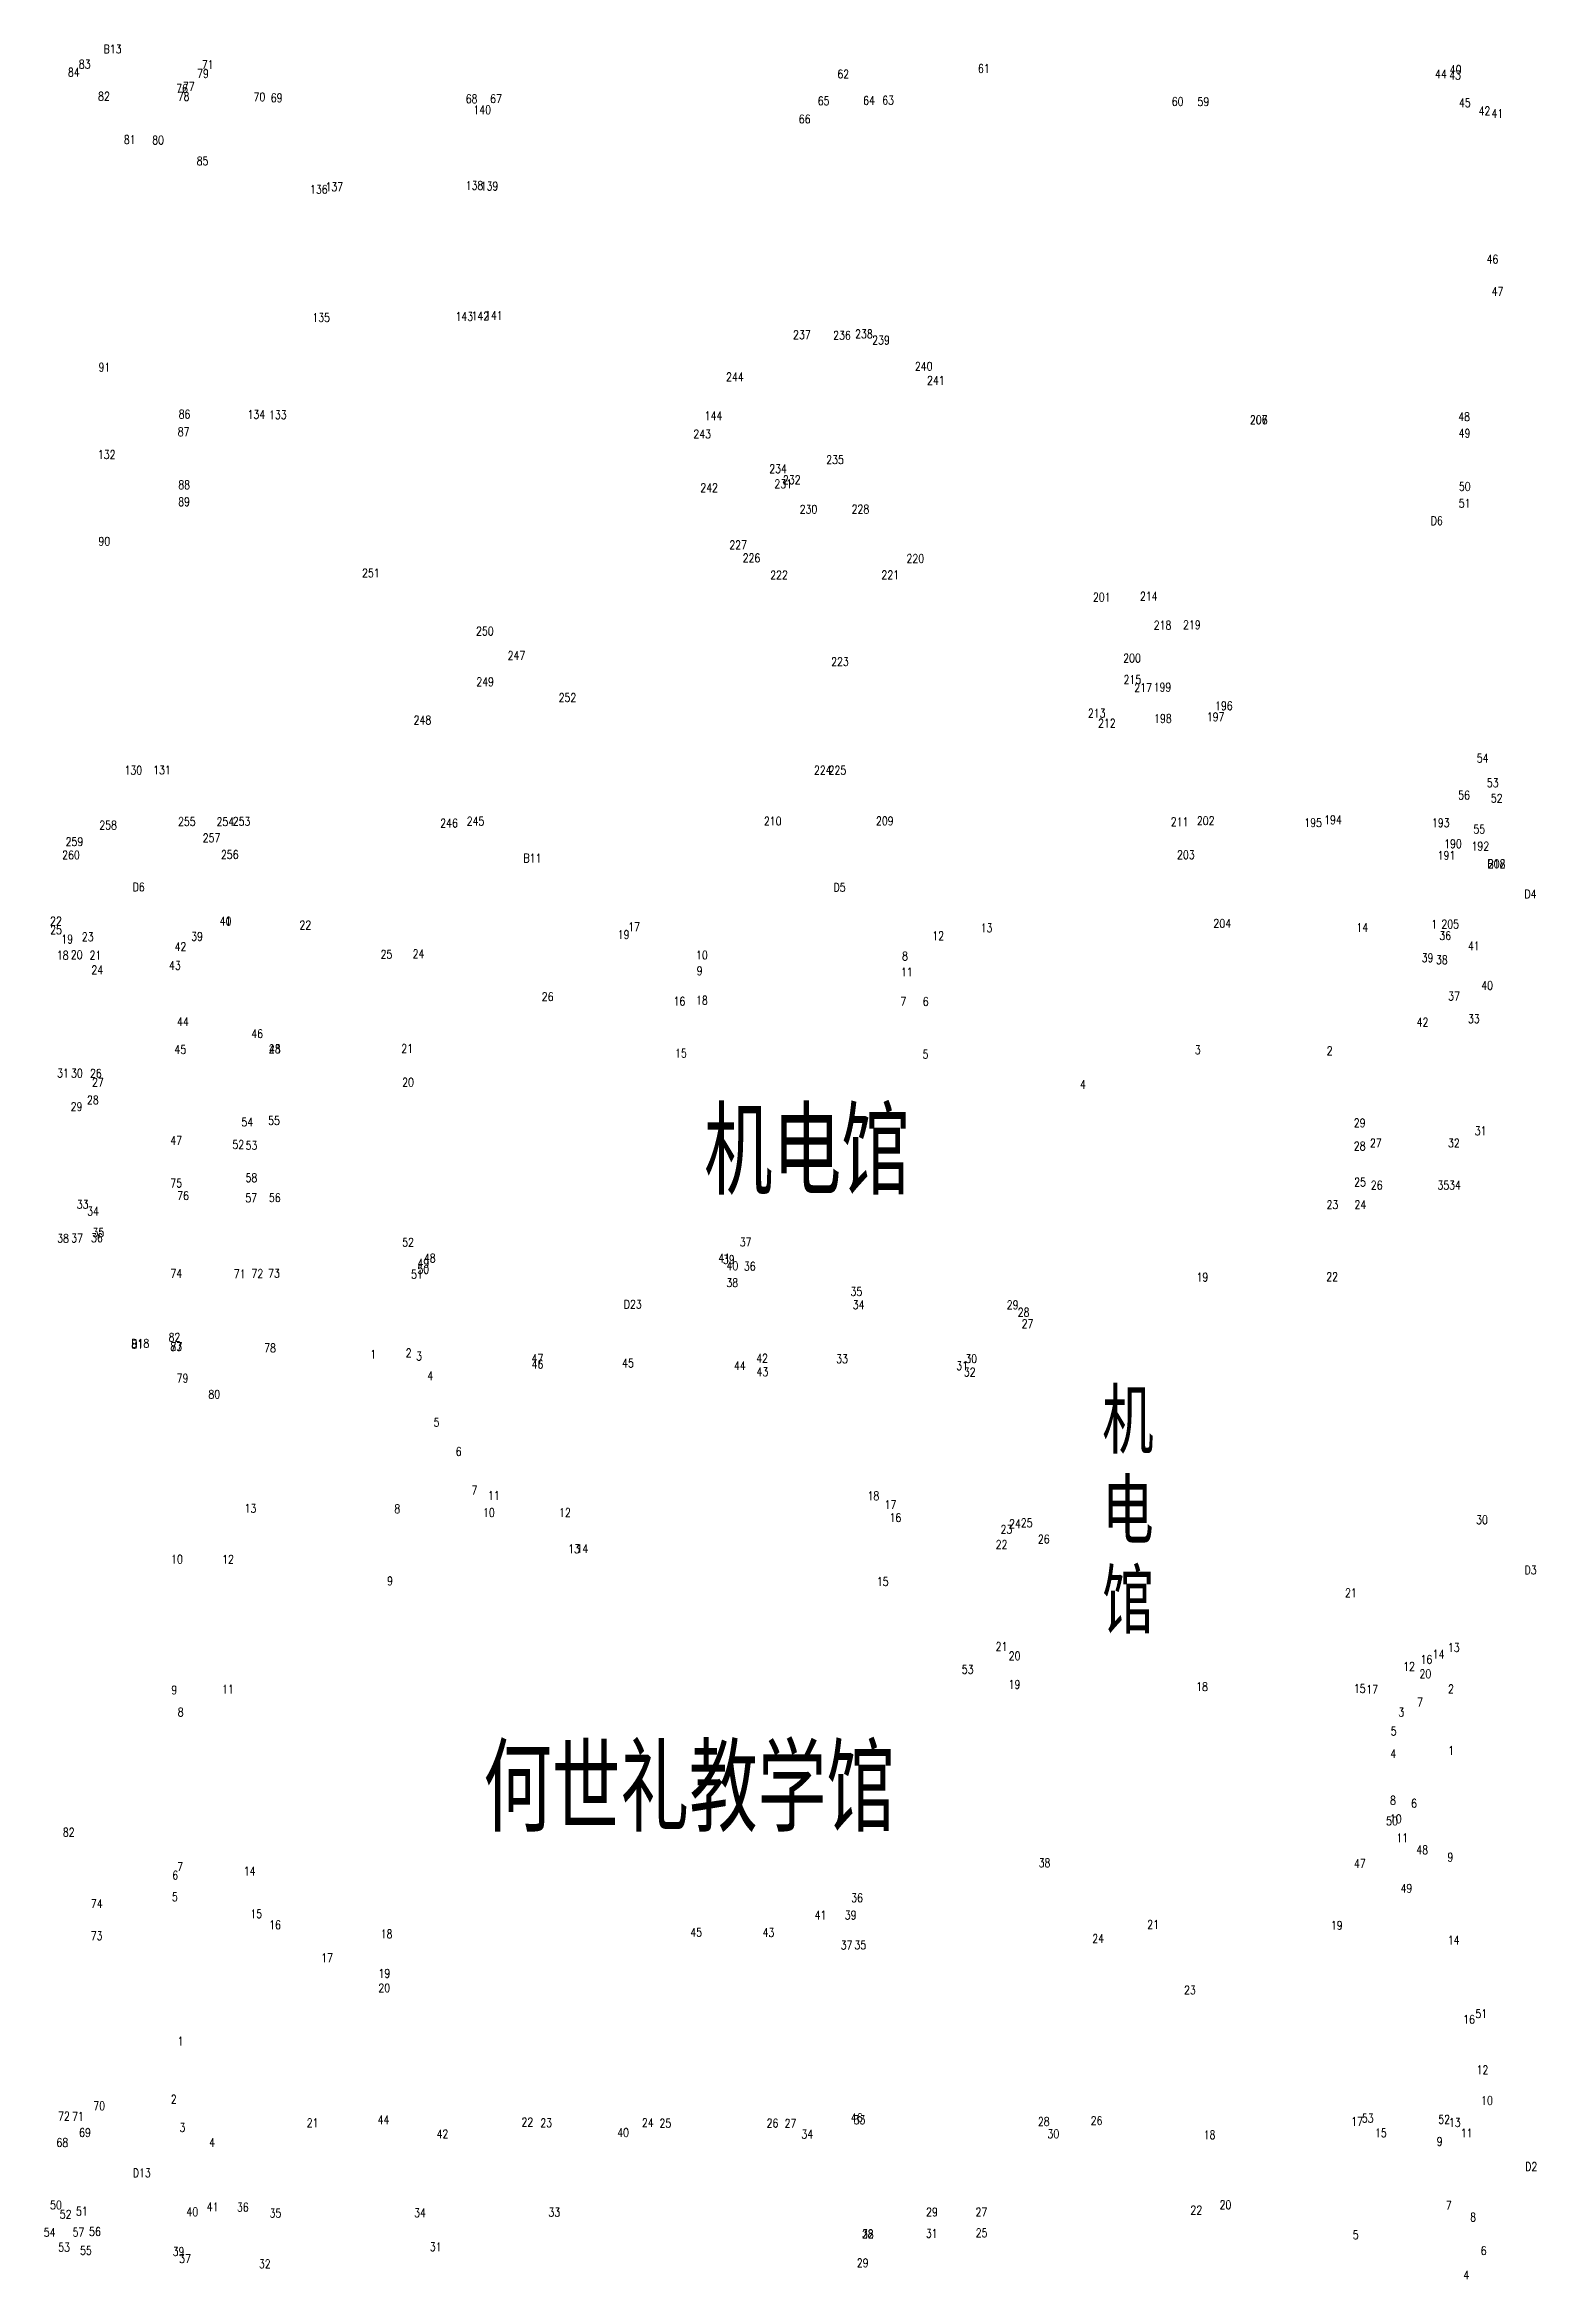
# Model space of a CAD drawing. Extents: x -992 to 2561, y -723 to 1492.
# Drawn here: x 17.6 to 191.5, y -450.6 to -190.1 of the extents above; entities that cross this region are included whole.
import ezdxf
from ezdxf.enums import TextEntityAlignment as Align

# ---------------------------------------------------------------- set-up
doc = ezdxf.new("R2010")
doc.units = 0
doc.header["$LTSCALE"] = 0.5
doc.layers.add('JMD', color=6, linetype='CONTINUOUS')
doc.layers.add('ZDH', color=1, linetype='CONTINUOUS')
doc.styles.add('HZ', font='rs.shx', dxfattribs={"width": 0.8, "bigfont": 'hztxt.shx'})

msp = doc.modelspace()

# ---------------------------------------------------------------- texts
at = {"layer": 'JMD', "linetype": 'Continuous', "style": 'HZ', "width": 0.8}
for s, p in [('机电馆', (106.49, -318.65, -8.92)), ('何世礼教学馆', (92.75, -392.89, -8.92))]:
    msp.add_text(s, height=10, dxfattribs=at).set_placement(p, align=Align.MIDDLE)
for s, p in [('机', (140.92, -354.38, -8.92)), ('电', (140.92, -364.88, -8.92)), ('馆', (140.92, -375.38, -8.92))]:
    msp.add_text(s, height=7.5, dxfattribs=at).set_placement(p)
at = {"layer": 'ZDH', "linetype": 'Continuous', "style": 'HZ', "width": 0.8}
for s, p in [('B13', (24.48, -191.11, -0.21)), ('83', (21.59, -192.88, -0.51)), ('71', (35.93, -192.93, -0.3)), ('61', (126.43, -193.39, -0.31)), ('40', (181.45, -193.51, -0.3)), ('84', (20.32, -193.82, -1.03)), ('76', (32.94, -195.71, -1.79)), ('77', (33.72, -195.47, -1.38)), ('79', (35.38, -193.97, -1.27)), ('62', (110.04, -194.02, -1.16)), ('44', (179.73, -194.02, -1.01)), ('43', (181.38, -194.17, -0.34)), ('82', (23.84, -196.62, -0.52)), ('78', (33.12, -196.64, -0.45)), ('70', (41.97, -196.7, 0.45)), ('69', (43.97, -196.8, -0.18)), ('68', (66.7, -196.92, -0.19)), ('140', (67.6, -198.2, -0.28)), ('67', (69.55, -196.9, -0.19)), ('65', (107.75, -197.16, -0.32)), ('64', (113.05, -197.12, -0.27)), ('63', (115.27, -197.08, 0.01)), ('60', (149.03, -197.23, -0.26)), ('59', (152.03, -197.25, 0.37)), ('45', (182.52, -197.39, -0.32)), ('42', (184.81, -198.33, -1.63)), ('41', (186.31, -198.63, -0.42)), ('66', (105.54, -199.27, -0.31)), ('81', (26.84, -201.67, -0.89)), ('80', (30.15, -201.73, -0.88)), ('85', (35.33, -204.16, -0.38)), ('136', (48.55, -207.47, -0.27)), ('137', (50.35, -207.18, -0.26)), ('138', (66.7, -207.01, -1.5)), ('139', (68.45, -207.09, -1.49)), ('46', (185.74, -215.61, -0.84)), ('47', (186.34, -219.38, -0.58)), ('135', (48.82, -222.41, -0.29)), ('143', (65.51, -222.29, -1.51)), ('142', (67.38, -222.23, -1.54)), ('141', (68.95, -222.18, -1.52)), ('237', (104.88, -224.42, -0.41)), ('236', (109.55, -224.49, 0.07)), ('238', (112.11, -224.32, -0.42)), ('239', (114.1, -225.04, -0.41)), ('91', (23.89, -228.2, -0.61)), ('244', (97.06, -229.34, -0.43)), ('240', (119.08, -228.1, -1.1)), ('241', (120.5, -229.74, -0.81)), ('86', (33.23, -233.68, 0.08)), ('134', (41.26, -233.71, -1.77)), ('133', (43.77, -233.75, -1.77)), ('144', (94.57, -233.86, -0.77)), ('207', (158.14, -234.33, -1.88)), ('206', (158.15, -234.34, -1.96)), ('48', (182.44, -233.97, -0.62)), ('87', (33.13, -235.74, -0.54)), ('243', (93.25, -235.99, -0.41)), ('49', (182.49, -235.9, -0.63)), ('132', (23.81, -238.39, -0.56)), ('234', (102.1, -240.04, -1.66)), ('235', (108.74, -238.98, -0.04)), ('88', (33.19, -241.92, -0.54)), ('242', (94.06, -242.26, -1.68)), ('231', (102.7, -241.8, -1.67)), ('232', (103.69, -241.32, -0.85)), ('50', (182.51, -242.11, -0.7)), ('89', (33.18, -243.89, -0.55)), ('230', (105.65, -244.77, -0.41)), ('228', (111.7, -244.75, -0.42)), ('51', (182.5, -244.07, -0.73)), ('D6', (179.23, -246.1, 0.04)), ('D6', (179.23, -246.1, 0.04)), ('D6', (179.23, -246.1, 0.04)), ('D6', (179.23, -246.1, 0.04)), ('D6', (179.23, -246.1, 0.04)), ('D6', (179.23, -246.1, 0.04)), ('D6', (179.23, -246.1, 0.04)), ('D6', (179.23, -246.1, 0.04)), ('90', (23.88, -248.5, -0.61)), ('227', (97.44, -248.92, -1.68)), ('226', (99, -250.44, -0.44)), ('220', (118.1, -250.51, -1.28)), ('251', (54.62, -252.2, -0.27)), ('222', (102.21, -252.43, -0.4)), ('221', (115.18, -252.42, -1.68)), ('201', (139.84, -255.01, 0.46)), ('214', (145.32, -254.91, -1.67)), ('218', (146.93, -258.28, -1.69)), ('219', (150.35, -258.24, -0.44)), ('250', (67.91, -258.97, -1.38)), ('247', (71.59, -261.81, -0.29)), ('223', (109.32, -262.53, -0.44)), ('200', (143.37, -262.11, -0.23)), ('249', (67.94, -264.88, -0.3)), ('252', (77.54, -266.72, -0.36)), ('215', (143.41, -264.61, -1.7)), ('217', (144.66, -265.56, -1.71)), ('199', (146.92, -265.5, -0.23)), ('213', (139.25, -268.54, -0.44)), ('198', (146.97, -269.16, -0.27)), ('197', (153.12, -268.97, -0.24)), ('196', (154.08, -267.67, -0.23)), ('248', (60.63, -269.34, -1.54)), ('212', (140.44, -269.71, -1.69)), ('54', (184.6, -273.78, -1.49)), ('130', (26.92, -275.19, -1)), ('131', (30.26, -275.16, -1)), ('224', (107.31, -275.18, -0.42)), ('225', (109.02, -275.19, -0.41)), ('53', (185.77, -276.66, -1.2)), ('56', (182.43, -278.09, -0.85)), ('52', (186.24, -278.46, -0.94)), ('258', (23.98, -281.59, -0.35)), ('255', (33.16, -281.17, -1.56)), ('254', (37.65, -281.18, -0.29)), ('253', (39.54, -281.15, -0.26)), ('246', (63.73, -281.35, -1.59)), ('245', (66.82, -281.13, -0.34)), ('210', (101.47, -281.11, -0.37)), ('209', (114.54, -281.1, -0.41)), ('211', (148.92, -281.2, -0.42)), ('202', (151.96, -281.07, -0.22)), ('195', (164.49, -281.3, -0.26)), ('194', (166.81, -280.97, -0.29)), ('193', (179.37, -281.31, -0.31)), ('55', (184.2, -282.06, -1.78)), ('259', (20.05, -283.52, -0.22)), ('257', (36.04, -283.08, -0.43)), ('190', (180.79, -283.76, -0.93)), ('192', (183.99, -284.04, -0.46)), ('260', (19.65, -285.07, -0.19)), ('256', (38.16, -285.02, -0.37)), ('B11', (73.43, -285.43, -1.48)), ('203', (149.65, -285.04, -0.3)), ('191', (180.04, -285.11, -0.4)), ('B12', (185.84, -286.1, -1.89)), ('208', (185.89, -286.1, -1.85)), ('D6', (27.87, -288.8, 1.08)), ('D6', (27.87, -288.8, 1.08)), ('D6', (27.87, -288.8, 1.08)), ('D6', (27.87, -288.8, 1.08)), ('D5', (109.59, -288.84, 1.08)), ('D5', (109.59, -288.84, 1.08)), ('D5', (109.59, -288.84, 1.08)), ('D5', (109.59, -288.84, 1.08)), ('D5', (109.59, -288.84, 1.08)), ('D5', (109.59, -288.84, 1.08)), ('D5', (109.59, -288.84, 1.08)), ('D5', (109.59, -288.84, 1.08)), ('D4', (190.15, -289.62, 0.13)), ('D4', (190.15, -289.62, 0.13)), ('D4', (190.15, -289.62, 0.13)), ('D4', (190.15, -289.62, 0.13)), ('D4', (190.15, -289.62, 0.13)), ('D4', (190.15, -289.62, 0.13)), ('D4', (190.15, -289.62, 0.13)), ('D4', (190.15, -289.62, 0.13)), ('D4', (190.15, -289.62, 0.13)), ('D4', (190.15, -289.62, 0.13)), ('D4', (190.15, -289.62, 0.13)), ('D4', (190.15, -289.62, 0.13)), ('D4', (190.15, -289.62, 0.13)), ('D4', (190.15, -289.62, 0.13)), ('41', (38, -292.77, -0.27)), ('41', (38, -292.77, -0.27)), ('41', (38, -292.77, -0.27)), ('41', (38, -292.77, -0.27)), ('22', (18.24, -292.77, -0.02)), ('22', (18.24, -292.77, -0.02)), ('22', (18.24, -292.77, -0.02)), ('22', (18.24, -292.77, -0.02)), ('25', (18.25, -293.8, 0.12)), ('25', (18.25, -293.8, 0.12)), ('25', (18.25, -293.8, 0.12)), ('25', (18.25, -293.8, 0.12)), ('19', (19.55, -294.87, -0.06)), ('19', (19.55, -294.87, -0.06)), ('19', (19.55, -294.87, -0.06)), ('19', (19.55, -294.87, -0.06)), ('23', (21.94, -294.61, -0.19)), ('23', (21.94, -294.61, -0.19)), ('23', (21.94, -294.61, -0.19)), ('23', (21.94, -294.61, -0.19)), ('39', (34.69, -294.56, -0.33)), ('39', (34.69, -294.56, -0.33)), ('39', (34.69, -294.56, -0.33)), ('39', (34.69, -294.56, -0.33)), ('40', (38.02, -292.77, -0.27)), ('40', (38.02, -292.77, -0.27)), ('40', (38.02, -292.77, -0.27)), ('40', (38.02, -292.77, -0.27)), ('22', (47.32, -293.24, -0.08)), ('22', (47.32, -293.24, -0.08)), ('22', (47.32, -293.24, -0.08)), ('22', (47.32, -293.24, -0.08)), ('19', (84.43, -294.35, -0.22)), ('19', (84.43, -294.35, -0.22)), ('19', (84.43, -294.35, -0.22)), ('19', (84.43, -294.35, -0.22)), ('19', (84.43, -294.35, -0.22)), ('19', (84.43, -294.35, -0.22)), ('17', (85.65, -293.44, -0.11)), ('17', (85.65, -293.44, -0.11)), ('17', (85.65, -293.44, -0.11)), ('17', (85.65, -293.44, -0.11)), ('17', (85.65, -293.44, -0.11)), ('17', (85.65, -293.44, -0.11)), ('12', (121.11, -294.49, -0.32)), ('12', (121.11, -294.49, -0.32)), ('12', (121.11, -294.49, -0.32)), ('12', (121.11, -294.49, -0.32)), ('12', (121.11, -294.49, -0.32)), ('12', (121.11, -294.49, -0.32)), ('13', (126.75, -293.57, -0.16)), ('13', (126.75, -293.57, -0.16)), ('13', (126.75, -293.57, -0.16)), ('13', (126.75, -293.57, -0.16)), ('13', (126.75, -293.57, -0.16)), ('13', (126.75, -293.57, -0.16)), ('204', (153.89, -293.04, -0.28)), ('14', (170.56, -293.53, -0.13)), ('14', (170.56, -293.53, -0.13)), ('14', (170.56, -293.53, -0.13)), ('14', (170.56, -293.53, -0.13)), ('14', (170.56, -293.53, -0.13)), ('14', (170.56, -293.53, -0.13)), ('1', (179.29, -293.15, -0.31)), ('1', (179.29, -293.15, -0.31)), ('1', (179.29, -293.15, -0.31)), ('1', (179.29, -293.15, -0.31)), ('1', (179.29, -293.15, -0.31)), ('1', (179.29, -293.15, -0.31)), ('1', (179.29, -293.15, -0.31)), ('1', (179.29, -293.15, -0.31)), ('36', (180.23, -294.47, 0.1)), ('36', (180.23, -294.47, 0.1)), ('36', (180.23, -294.47, 0.1)), ('36', (180.23, -294.47, 0.1)), ('36', (180.23, -294.47, 0.1)), ('36', (180.23, -294.47, 0.1)), ('36', (180.23, -294.47, 0.1)), ('36', (180.23, -294.47, 0.1)), ('36', (180.23, -294.47, 0.1)), ('36', (180.23, -294.47, 0.1)), ('36', (180.23, -294.47, 0.1)), ('36', (180.23, -294.47, 0.1)), ('36', (180.23, -294.47, 0.1)), ('36', (180.23, -294.47, 0.1)), ('205', (180.47, -293.13, -0.39)), ('18', (19.03, -296.76, 0.07)), ('18', (19.03, -296.76, 0.07)), ('18', (19.03, -296.76, 0.07)), ('18', (19.03, -296.76, 0.07)), ('20', (20.66, -296.7, 0.02)), ('20', (20.66, -296.7, 0.02)), ('20', (20.66, -296.7, 0.02)), ('20', (20.66, -296.7, 0.02)), ('21', (22.84, -296.74, -0.15)), ('21', (22.84, -296.74, -0.15)), ('21', (22.84, -296.74, -0.15)), ('21', (22.84, -296.74, -0.15)), ('43', (32.11, -297.94, -0.29)), ('43', (32.11, -297.94, -0.29)), ('43', (32.11, -297.94, -0.29)), ('43', (32.11, -297.94, -0.29)), ('42', (32.76, -295.76, -0.27)), ('42', (32.76, -295.76, -0.27)), ('42', (32.76, -295.76, -0.27)), ('42', (32.76, -295.76, -0.27)), ('25', (56.78, -296.65, -0.05)), ('25', (56.78, -296.65, -0.05)), ('25', (56.78, -296.65, -0.05)), ('25', (56.78, -296.65, -0.05)), ('24', (60.51, -296.59, -0.08)), ('24', (60.51, -296.59, -0.08)), ('24', (60.51, -296.59, -0.08)), ('24', (60.51, -296.59, -0.08)), ('10', (93.56, -296.73, -0.2)), ('10', (93.56, -296.73, -0.2)), ('10', (93.56, -296.73, -0.2)), ('10', (93.56, -296.73, -0.2)), ('10', (93.56, -296.73, -0.2)), ('10', (93.56, -296.73, -0.2)), ('8', (117.59, -296.85, -0.22)), ('8', (117.59, -296.85, -0.22)), ('8', (117.59, -296.85, -0.22)), ('8', (117.59, -296.85, -0.22)), ('8', (117.59, -296.85, -0.22)), ('8', (117.59, -296.85, -0.22)), ('8', (117.59, -296.85, -0.22)), ('8', (117.59, -296.85, -0.22)), ('39', (178.17, -297.05, 0.26)), ('39', (178.17, -297.05, 0.26)), ('39', (178.17, -297.05, 0.26)), ('39', (178.17, -297.05, 0.26)), ('39', (178.17, -297.05, 0.26)), ('39', (178.17, -297.05, 0.26)), ('39', (178.17, -297.05, 0.26)), ('39', (178.17, -297.05, 0.26)), ('39', (178.17, -297.05, 0.26)), ('39', (178.17, -297.05, 0.26)), ('39', (178.17, -297.05, 0.26)), ('39', (178.17, -297.05, 0.26)), ('39', (178.17, -297.05, 0.26)), ('39', (178.17, -297.05, 0.26)), ('38', (179.84, -297.28, 0.21)), ('38', (179.84, -297.28, 0.21)), ('38', (179.84, -297.28, 0.21)), ('38', (179.84, -297.28, 0.21)), ('38', (179.84, -297.28, 0.21)), ('38', (179.84, -297.28, 0.21)), ('38', (179.84, -297.28, 0.21)), ('38', (179.84, -297.28, 0.21)), ('38', (179.84, -297.28, 0.21)), ('38', (179.84, -297.28, 0.21)), ('38', (179.84, -297.28, 0.21)), ('38', (179.84, -297.28, 0.21)), ('38', (179.84, -297.28, 0.21)), ('38', (179.84, -297.28, 0.21)), ('41', (183.56, -295.67, 0.04)), ('41', (183.56, -295.67, 0.04)), ('41', (183.56, -295.67, 0.04)), ('41', (183.56, -295.67, 0.04)), ('41', (183.56, -295.67, 0.04)), ('41', (183.56, -295.67, 0.04)), ('41', (183.56, -295.67, 0.04)), ('41', (183.56, -295.67, 0.04)), ('41', (183.56, -295.67, 0.04)), ('41', (183.56, -295.67, 0.04)), ('41', (183.56, -295.67, 0.04)), ('41', (183.56, -295.67, 0.04)), ('41', (183.56, -295.67, 0.04)), ('41', (183.56, -295.67, 0.04)), ('24', (23.06, -298.47, -0.2)), ('24', (23.06, -298.47, -0.2)), ('24', (23.06, -298.47, -0.2)), ('24', (23.06, -298.47, -0.2)), ('9', (93.64, -298.57, -0.19)), ('9', (93.64, -298.57, -0.19)), ('9', (93.64, -298.57, -0.19)), ('9', (93.64, -298.57, -0.19)), ('9', (93.64, -298.57, -0.19)), ('9', (93.64, -298.57, -0.19)), ('9', (93.64, -298.57, -0.19)), ('9', (93.64, -298.57, -0.19)), ('11', (117.46, -298.71, -0.23)), ('11', (117.46, -298.71, -0.23)), ('11', (117.46, -298.71, -0.23)), ('11', (117.46, -298.71, -0.23)), ('11', (117.46, -298.71, -0.23)), ('11', (117.46, -298.71, -0.23)), ('40', (185.12, -300.27, -0.02)), ('40', (185.12, -300.27, -0.02)), ('40', (185.12, -300.27, -0.02)), ('40', (185.12, -300.27, -0.02)), ('40', (185.12, -300.27, -0.02)), ('40', (185.12, -300.27, -0.02)), ('40', (185.12, -300.27, -0.02)), ('40', (185.12, -300.27, -0.02)), ('40', (185.12, -300.27, -0.02)), ('40', (185.12, -300.27, -0.02)), ('40', (185.12, -300.27, -0.02)), ('40', (185.12, -300.27, -0.02)), ('40', (185.12, -300.27, -0.02)), ('40', (185.12, -300.27, -0.02)), ('26', (75.57, -301.59, -0.38)), ('26', (75.57, -301.59, -0.38)), ('26', (75.57, -301.59, -0.38)), ('26', (75.57, -301.59, -0.38)), ('16', (90.94, -302.12, 1.18)), ('16', (90.94, -302.12, 1.18)), ('16', (90.94, -302.12, 1.18)), ('16', (90.94, -302.12, 1.18)), ('16', (90.94, -302.12, 1.18)), ('16', (90.94, -302.12, 1.18)), ('18', (93.56, -302, -0.24)), ('18', (93.56, -302, -0.24)), ('18', (93.56, -302, -0.24)), ('18', (93.56, -302, -0.24)), ('18', (93.56, -302, -0.24)), ('18', (93.56, -302, -0.24)), ('7', (117.39, -302.13, 0.04)), ('7', (117.39, -302.13, 0.04)), ('7', (117.39, -302.13, 0.04)), ('7', (117.39, -302.13, 0.04)), ('7', (117.39, -302.13, 0.04)), ('7', (117.39, -302.13, 0.04)), ('7', (117.39, -302.13, 0.04)), ('7', (117.39, -302.13, 0.04)), ('6', (120, -302.15, -0.26)), ('6', (120, -302.15, -0.26)), ('6', (120, -302.15, -0.26)), ('6', (120, -302.15, -0.26)), ('6', (120, -302.15, -0.26)), ('6', (120, -302.15, -0.26)), ('6', (120, -302.15, -0.26)), ('6', (120, -302.15, -0.26)), ('37', (181.26, -301.52, 0.07)), ('37', (181.26, -301.52, 0.07)), ('37', (181.26, -301.52, 0.07)), ('37', (181.26, -301.52, 0.07)), ('37', (181.26, -301.52, 0.07)), ('37', (181.26, -301.52, 0.07)), ('37', (181.26, -301.52, 0.07)), ('37', (181.26, -301.52, 0.07)), ('37', (181.26, -301.52, 0.07)), ('37', (181.26, -301.52, 0.07)), ('37', (181.26, -301.52, 0.07)), ('37', (181.26, -301.52, 0.07)), ('37', (181.26, -301.52, 0.07)), ('37', (181.26, -301.52, 0.07)), ('44', (33.05, -304.5, -0.22)), ('44', (33.05, -304.5, -0.22)), ('44', (33.05, -304.5, -0.22)), ('44', (33.05, -304.5, -0.22)), ('42', (177.59, -304.55, -0.55)), ('42', (177.59, -304.55, -0.55)), ('42', (177.59, -304.55, -0.55)), ('42', (177.59, -304.55, -0.55)), ('42', (177.59, -304.55, -0.55)), ('42', (177.59, -304.55, -0.55)), ('42', (177.59, -304.55, -0.55)), ('42', (177.59, -304.55, -0.55)), ('42', (177.59, -304.55, -0.55)), ('42', (177.59, -304.55, -0.55)), ('42', (177.59, -304.55, -0.55)), ('42', (177.59, -304.55, -0.55)), ('42', (177.59, -304.55, -0.55)), ('42', (177.59, -304.55, -0.55)), ('33', (183.57, -304.16, -0.14)), ('33', (183.57, -304.16, -0.14)), ('33', (183.57, -304.16, -0.14)), ('33', (183.57, -304.16, -0.14)), ('33', (183.57, -304.16, -0.14)), ('33', (183.57, -304.16, -0.14)), ('33', (183.57, -304.16, -0.14)), ('33', (183.57, -304.16, -0.14)), ('33', (183.57, -304.16, -0.14)), ('33', (183.57, -304.16, -0.14)), ('33', (183.57, -304.16, -0.14)), ('33', (183.57, -304.16, -0.14)), ('33', (183.57, -304.16, -0.14)), ('33', (183.57, -304.16, -0.14)), ('45', (32.74, -307.74, -0.15)), ('45', (32.74, -307.74, -0.15)), ('45', (32.74, -307.74, -0.15)), ('45', (32.74, -307.74, -0.15)), ('46', (41.7, -305.9, -0.26)), ('46', (41.7, -305.9, -0.26)), ('46', (41.7, -305.9, -0.26)), ('46', (41.7, -305.9, -0.26)), ('23', (43.73, -307.67, -0.26)), ('23', (43.73, -307.67, -0.26)), ('23', (43.73, -307.67, -0.26)), ('23', (43.73, -307.67, -0.26)), ('48', (43.76, -307.69, -0.45)), ('48', (43.76, -307.69, -0.45)), ('48', (43.76, -307.69, -0.45)), ('48', (43.76, -307.69, -0.45)), ('21', (59.19, -307.63, -1.47)), ('21', (59.19, -307.63, -1.47)), ('21', (59.19, -307.63, -1.47)), ('21', (59.19, -307.63, -1.47)), ('15', (91.11, -308.17, 1.18)), ('15', (91.11, -308.17, 1.18)), ('15', (91.11, -308.17, 1.18)), ('15', (91.11, -308.17, 1.18)), ('15', (91.11, -308.17, 1.18)), ('15', (91.11, -308.17, 1.18)), ('5', (119.98, -308.3, 0.08)), ('5', (119.98, -308.3, 0.08)), ('5', (119.98, -308.3, 0.08)), ('5', (119.98, -308.3, 0.08)), ('5', (119.98, -308.3, 0.08)), ('5', (119.98, -308.3, 0.08)), ('5', (119.98, -308.3, 0.08)), ('5', (119.98, -308.3, 0.08)), ('3', (151.72, -307.78, 0.36)), ('3', (151.72, -307.78, 0.36)), ('3', (151.72, -307.78, 0.36)), ('3', (151.72, -307.78, 0.36)), ('3', (151.72, -307.78, 0.36)), ('3', (151.72, -307.78, 0.36)), ('3', (151.72, -307.78, 0.36)), ('3', (151.72, -307.78, 0.36)), ('2', (167.1, -307.89, -0.26)), ('2', (167.1, -307.89, -0.26)), ('2', (167.1, -307.89, -0.26)), ('2', (167.1, -307.89, -0.26)), ('2', (167.1, -307.89, -0.26)), ('2', (167.1, -307.89, -0.26)), ('2', (167.1, -307.89, -0.26)), ('2', (167.1, -307.89, -0.26)), ('31', (19.06, -310.49, -0.06)), ('31', (19.06, -310.49, -0.06)), ('31', (19.06, -310.49, -0.06)), ('31', (19.06, -310.49, -0.06)), ('30', (20.68, -310.51, -0.09)), ('30', (20.68, -310.51, -0.09)), ('30', (20.68, -310.51, -0.09)), ('30', (20.68, -310.51, -0.09)), ('26', (22.89, -310.52, -0.16)), ('26', (22.89, -310.52, -0.16)), ('26', (22.89, -310.52, -0.16)), ('26', (22.89, -310.52, -0.16)), ('27', (23.14, -311.57, -0.28)), ('27', (23.14, -311.57, -0.28)), ('27', (23.14, -311.57, -0.28)), ('27', (23.14, -311.57, -0.28)), ('20', (59.3, -311.56, -0.2)), ('20', (59.3, -311.56, -0.2)), ('20', (59.3, -311.56, -0.2)), ('20', (59.3, -311.56, -0.2)), ('20', (59.3, -311.56, -0.2)), ('20', (59.3, -311.56, -0.2)), ('4', (138.33, -311.82, -0.28)), ('4', (138.33, -311.82, -0.28)), ('4', (138.33, -311.82, -0.28)), ('4', (138.33, -311.82, -0.28)), ('4', (138.33, -311.82, -0.28)), ('4', (138.33, -311.82, -0.28)), ('4', (138.33, -311.82, -0.28)), ('4', (138.33, -311.82, -0.28)), ('29', (20.64, -314.41, -0.14)), ('29', (20.64, -314.41, -0.14)), ('29', (20.64, -314.41, -0.14)), ('29', (20.64, -314.41, -0.14)), ('28', (22.54, -313.63, -0.22)), ('28', (22.54, -313.63, -0.22)), ('28', (22.54, -313.63, -0.22)), ('28', (22.54, -313.63, -0.22)), ('54', (40.55, -316.2, -0.26)), ('54', (40.55, -316.2, -0.26)), ('54', (40.55, -316.2, -0.26)), ('54', (40.55, -316.2, -0.26)), ('55', (43.67, -316.03, -0.34)), ('55', (43.67, -316.03, -0.34)), ('55', (43.67, -316.03, -0.34)), ('55', (43.67, -316.03, -0.34)), ('47', (32.26, -318.34, -0.23)), ('47', (32.26, -318.34, -0.23)), ('47', (32.26, -318.34, -0.23)), ('47', (32.26, -318.34, -0.23)), ('29', (170.26, -316.3, 0.15)), ('29', (170.26, -316.3, 0.15)), ('29', (170.26, -316.3, 0.15)), ('29', (170.26, -316.3, 0.15)), ('29', (170.26, -316.3, 0.15)), ('29', (170.26, -316.3, 0.15)), ('29', (170.26, -316.3, 0.15)), ('29', (170.26, -316.3, 0.15)), ('29', (170.26, -316.3, 0.15)), ('29', (170.26, -316.3, 0.15)), ('29', (170.26, -316.3, 0.15)), ('29', (170.26, -316.3, 0.15)), ('29', (170.26, -316.3, 0.15)), ('29', (170.26, -316.3, 0.15)), ('27', (172.14, -318.65, 0.17)), ('27', (172.14, -318.65, 0.17)), ('27', (172.14, -318.65, 0.17)), ('27', (172.14, -318.65, 0.17)), ('27', (172.14, -318.65, 0.17)), ('27', (172.14, -318.65, 0.17)), ('27', (172.14, -318.65, 0.17)), ('27', (172.14, -318.65, 0.17)), ('27', (172.14, -318.65, 0.17)), ('27', (172.14, -318.65, 0.17)), ('27', (172.14, -318.65, 0.17)), ('27', (172.14, -318.65, 0.17)), ('27', (172.14, -318.65, 0.17)), ('27', (172.14, -318.65, 0.17)), ('32', (181.24, -318.64, -0.07)), ('32', (181.24, -318.64, -0.07)), ('32', (181.24, -318.64, -0.07)), ('32', (181.24, -318.64, -0.07)), ('32', (181.24, -318.64, -0.07)), ('32', (181.24, -318.64, -0.07)), ('32', (181.24, -318.64, -0.07)), ('32', (181.24, -318.64, -0.07)), ('32', (181.24, -318.64, -0.07)), ('32', (181.24, -318.64, -0.07)), ('32', (181.24, -318.64, -0.07)), ('32', (181.24, -318.64, -0.07)), ('32', (181.24, -318.64, -0.07)), ('32', (181.24, -318.64, -0.07)), ('31', (184.36, -317.23, -0.05)), ('31', (184.36, -317.23, -0.05)), ('31', (184.36, -317.23, -0.05)), ('31', (184.36, -317.23, -0.05)), ('31', (184.36, -317.23, -0.05)), ('31', (184.36, -317.23, -0.05)), ('31', (184.36, -317.23, -0.05)), ('31', (184.36, -317.23, -0.05)), ('31', (184.36, -317.23, -0.05)), ('31', (184.36, -317.23, -0.05)), ('31', (184.36, -317.23, -0.05)), ('31', (184.36, -317.23, -0.05)), ('31', (184.36, -317.23, -0.05)), ('31', (184.36, -317.23, -0.05)), ('52', (39.5, -318.82, -0.08)), ('52', (39.5, -318.82, -0.08)), ('52', (39.5, -318.82, -0.08)), ('52', (39.5, -318.82, -0.08)), ('53', (41.04, -318.92, 0.05)), ('53', (41.04, -318.92, 0.05)), ('53', (41.04, -318.92, 0.05)), ('53', (41.04, -318.92, 0.05)), ('28', (170.26, -319, 0.42)), ('28', (170.26, -319, 0.42)), ('28', (170.26, -319, 0.42)), ('28', (170.26, -319, 0.42)), ('28', (170.26, -319, 0.42)), ('28', (170.26, -319, 0.42)), ('28', (170.26, -319, 0.42)), ('28', (170.26, -319, 0.42)), ('28', (170.26, -319, 0.42)), ('28', (170.26, -319, 0.42)), ('28', (170.26, -319, 0.42)), ('28', (170.26, -319, 0.42)), ('28', (170.26, -319, 0.42)), ('75', (32.26, -323.32, -1.3)), ('75', (32.26, -323.32, -1.3)), ('58', (41.03, -322.7, 0.05)), ('58', (41.03, -322.7, 0.05)), ('58', (41.03, -322.7, 0.05)), ('58', (41.03, -322.7, 0.05)), ('25', (170.3, -323.2, 0.77)), ('25', (170.3, -323.2, 0.77)), ('25', (170.3, -323.2, 0.77)), ('25', (170.3, -323.2, 0.77)), ('25', (170.3, -323.2, 0.77)), ('25', (170.3, -323.2, 0.77)), ('25', (170.3, -323.2, 0.77)), ('25', (170.3, -323.2, 0.77)), ('25', (170.3, -323.2, 0.77)), ('25', (170.3, -323.2, 0.77)), ('25', (170.3, -323.2, 0.77)), ('25', (170.3, -323.2, 0.77)), ('25', (170.3, -323.2, 0.77)), ('25', (170.3, -323.2, 0.77)), ('26', (172.24, -323.56, -0.85)), ('26', (172.24, -323.56, -0.85)), ('26', (172.24, -323.56, -0.85)), ('26', (172.24, -323.56, -0.85)), ('26', (172.24, -323.56, -0.85)), ('26', (172.24, -323.56, -0.85)), ('26', (172.24, -323.56, -0.85)), ('26', (172.24, -323.56, -0.85)), ('26', (172.24, -323.56, -0.85)), ('26', (172.24, -323.56, -0.85)), ('26', (172.24, -323.56, -0.85)), ('26', (172.24, -323.56, -0.85)), ('26', (172.24, -323.56, -0.85)), ('26', (172.24, -323.56, -0.85)), ('35', (180.02, -323.57, -0.03)), ('35', (180.02, -323.57, -0.03)), ('35', (180.02, -323.57, -0.03)), ('35', (180.02, -323.57, -0.03)), ('35', (180.02, -323.57, -0.03)), ('35', (180.02, -323.57, -0.03)), ('35', (180.02, -323.57, -0.03)), ('35', (180.02, -323.57, -0.03)), ('35', (180.02, -323.57, -0.03)), ('35', (180.02, -323.57, -0.03)), ('35', (180.02, -323.57, -0.03)), ('35', (180.02, -323.57, -0.03)), ('35', (180.02, -323.57, -0.03)), ('35', (180.02, -323.57, -0.03)), ('34', (181.36, -323.56, -0.06)), ('34', (181.36, -323.56, -0.06)), ('34', (181.36, -323.56, -0.06)), ('34', (181.36, -323.56, -0.06)), ('34', (181.36, -323.56, -0.06)), ('34', (181.36, -323.56, -0.06)), ('34', (181.36, -323.56, -0.06)), ('34', (181.36, -323.56, -0.06)), ('34', (181.36, -323.56, -0.06)), ('34', (181.36, -323.56, -0.06)), ('34', (181.36, -323.56, -0.06)), ('34', (181.36, -323.56, -0.06)), ('34', (181.36, -323.56, -0.06)), ('34', (181.36, -323.56, -0.06)), ('33', (21.35, -325.79, -0.21)), ('33', (21.35, -325.79, -0.21)), ('33', (21.35, -325.79, -0.21)), ('33', (21.35, -325.79, -0.21)), ('34', (22.57, -326.6, -0.28)), ('34', (22.57, -326.6, -0.28)), ('34', (22.57, -326.6, -0.28)), ('34', (22.57, -326.6, -0.28)), ('76', (33.06, -324.78, 0)), ('76', (33.06, -324.78, 0)), ('57', (41.01, -325.05, -0.4)), ('57', (41.01, -325.05, -0.4)), ('57', (41.01, -325.05, -0.4)), ('57', (41.01, -325.05, -0.4)), ('56', (43.76, -325.02, 0.08)), ('56', (43.76, -325.02, 0.08)), ('56', (43.76, -325.02, 0.08)), ('56', (43.76, -325.02, 0.08)), ('23', (167.08, -325.83, 0.19)), ('23', (167.08, -325.83, 0.19)), ('23', (167.08, -325.83, 0.19)), ('23', (167.08, -325.83, 0.19)), ('23', (167.08, -325.83, 0.19)), ('23', (167.08, -325.83, 0.19)), ('23', (167.08, -325.83, 0.19)), ('23', (167.08, -325.83, 0.19)), ('23', (167.08, -325.83, 0.19)), ('23', (167.08, -325.83, 0.19)), ('23', (167.08, -325.83, 0.19)), ('23', (167.08, -325.83, 0.19)), ('23', (167.08, -325.83, 0.19)), ('23', (167.08, -325.83, 0.19)), ('24', (170.34, -325.83, -0.5)), ('24', (170.34, -325.83, -0.5)), ('24', (170.34, -325.83, -0.5)), ('24', (170.34, -325.83, -0.5)), ('24', (170.34, -325.83, -0.5)), ('24', (170.34, -325.83, -0.5)), ('24', (170.34, -325.83, -0.5)), ('24', (170.34, -325.83, -0.5)), ('24', (170.34, -325.83, -0.5)), ('24', (170.34, -325.83, -0.5)), ('24', (170.34, -325.83, -0.5)), ('24', (170.34, -325.83, -0.5)), ('24', (170.34, -325.83, -0.5)), ('24', (170.34, -325.83, -0.5)), ('35', (23.18, -329.07, -0.29)), ('35', (23.18, -329.07, -0.29)), ('35', (23.18, -329.07, -0.29)), ('35', (23.18, -329.07, -0.29)), ('38', (19.07, -329.76, -0.12)), ('38', (19.07, -329.76, -0.12)), ('38', (19.07, -329.76, -0.12)), ('38', (19.07, -329.76, -0.12)), ('37', (20.7, -329.73, -0.14)), ('37', (20.7, -329.73, -0.14)), ('37', (20.7, -329.73, -0.14)), ('37', (20.7, -329.73, -0.14)), ('36', (23.02, -329.71, -0.21)), ('36', (23.02, -329.71, -0.21)), ('36', (23.02, -329.71, -0.21)), ('36', (23.02, -329.71, -0.21)), ('52', (59.3, -330.22, 0.31)), ('52', (59.3, -330.22, 0.31)), ('52', (59.3, -330.22, 0.31)), ('52', (59.3, -330.22, 0.31)), ('37', (98.66, -330.19, 0.3)), ('37', (98.66, -330.19, 0.3)), ('37', (98.66, -330.19, 0.3)), ('37', (98.66, -330.19, 0.3)), ('74', (32.27, -333.85, -1.34)), ('74', (32.27, -333.85, -1.34)), ('71', (39.66, -333.89, -0.07)), ('71', (39.66, -333.89, -0.07)), ('72', (41.72, -333.86, -0.04)), ('72', (41.72, -333.86, -0.04)), ('73', (43.66, -333.84, -1.34)), ('73', (43.66, -333.84, -1.34)), ('51', (60.34, -333.95, -0.18)), ('51', (60.34, -333.95, -0.18)), ('51', (60.34, -333.95, -0.18)), ('51', (60.34, -333.95, -0.18)), ('49', (61.08, -332.65, -0.19)), ('49', (61.08, -332.65, -0.19)), ('49', (61.08, -332.65, -0.19)), ('49', (61.08, -332.65, -0.19)), ('50', (61.07, -333.38, -0.2)), ('50', (61.07, -333.38, -0.2)), ('50', (61.07, -333.38, -0.2)), ('50', (61.07, -333.38, -0.2)), ('48', (61.83, -332.06, -0.19)), ('48', (61.83, -332.06, -0.19)), ('48', (61.83, -332.06, -0.19)), ('48', (61.83, -332.06, -0.19)), ('41', (96.17, -332.06, -0.15)), ('41', (96.17, -332.06, -0.15)), ('41', (96.17, -332.06, -0.15)), ('41', (96.17, -332.06, -0.15)), ('39', (96.7, -332.23, -0.14)), ('39', (96.7, -332.23, -0.14)), ('39', (96.7, -332.23, -0.14)), ('39', (96.7, -332.23, -0.14)), ('40', (97.11, -332.97, -0.14)), ('40', (97.11, -332.97, -0.14)), ('40', (97.11, -332.97, -0.14)), ('40', (97.11, -332.97, -0.14)), ('36', (99.14, -333.01, 0.4)), ('36', (99.14, -333.01, 0.4)), ('36', (99.14, -333.01, 0.4)), ('36', (99.14, -333.01, 0.4)), ('19', (151.92, -334.28, -1.03)), ('19', (151.92, -334.28, -1.03)), ('19', (151.92, -334.28, -1.03)), ('19', (151.92, -334.28, -1.03)), ('19', (151.92, -334.28, -1.03)), ('19', (151.92, -334.28, -1.03)), ('19', (151.92, -334.28, -1.03)), ('19', (151.92, -334.28, -1.03)), ('19', (151.92, -334.28, -1.03)), ('19', (151.92, -334.28, -1.03)), ('19', (151.92, -334.28, -1.03)), ('19', (151.92, -334.28, -1.03)), ('19', (151.92, -334.28, -1.03)), ('19', (151.92, -334.28, -1.03)), ('22', (167.05, -334.24, 0.18)), ('22', (167.05, -334.24, 0.18)), ('22', (167.05, -334.24, 0.18)), ('22', (167.05, -334.24, 0.18)), ('22', (167.05, -334.24, 0.18)), ('22', (167.05, -334.24, 0.18)), ('22', (167.05, -334.24, 0.18)), ('22', (167.05, -334.24, 0.18)), ('22', (167.05, -334.24, 0.18)), ('22', (167.05, -334.24, 0.18)), ('22', (167.05, -334.24, 0.18)), ('22', (167.05, -334.24, 0.18)), ('22', (167.05, -334.24, 0.18)), ('22', (167.05, -334.24, 0.18)), ('38', (97.1, -334.93, -0.11)), ('38', (97.1, -334.93, -0.11)), ('38', (97.1, -334.93, -0.11)), ('38', (97.1, -334.93, -0.11)), ('35', (111.57, -335.96, 0.01)), ('35', (111.57, -335.96, 0.01)), ('35', (111.57, -335.96, 0.01)), ('35', (111.57, -335.96, 0.01)), ('D23', (85.14, -337.45, 1.08)), ('D23', (85.14, -337.45, 1.08)), ('D23', (85.14, -337.45, 1.08)), ('D23', (85.14, -337.45, 1.08)), ('34', (111.83, -337.5, -0.09)), ('34', (111.83, -337.5, -0.09)), ('34', (111.83, -337.5, -0.09)), ('34', (111.83, -337.5, -0.09)), ('29', (129.79, -337.51, -0.09)), ('29', (129.79, -337.51, -0.09)), ('29', (129.79, -337.51, -0.09)), ('29', (129.79, -337.51, -0.09)), ('28', (131.07, -338.38, -0.08)), ('28', (131.07, -338.38, -0.08)), ('28', (131.07, -338.38, -0.08)), ('28', (131.07, -338.38, -0.08)), ('81', (27.72, -342.12, -0.03)), ('81', (27.72, -342.12, -0.03)), ('D18', (27.71, -342, -1.66)), ('D18', (27.71, -342, -1.66)), ('D18', (27.71, -342, 1.08)), ('D18', (27.71, -342, -1.66)), ('D18', (27.71, -342, -1.66)), ('D18', (27.71, -342, 1.08)), ('82', (32.06, -341.3, -1.47)), ('82', (32.06, -341.3, -1.47)), ('27', (131.53, -339.72, -0.08)), ('27', (131.53, -339.72, -0.08)), ('27', (131.53, -339.72, -0.08)), ('27', (131.53, -339.72, -0.08)), ('83', (32.26, -342.39, -0.12)), ('83', (32.26, -342.39, -0.12)), ('77', (32.28, -342.42, -1.38)), ('77', (32.28, -342.42, -1.38)), ('78', (43.2, -342.53, -1.29)), ('78', (43.2, -342.53, -1.29)), ('1', (55.58, -343.28, -0.16)), ('1', (55.58, -343.28, -0.16)), ('1', (55.58, -343.28, -0.16)), ('1', (55.58, -343.28, -0.16)), ('2', (59.71, -343.12, -0.17)), ('2', (59.71, -343.12, -0.17)), ('2', (59.71, -343.12, -0.17)), ('2', (59.71, -343.12, -0.17)), ('3', (60.92, -343.49, -0.17)), ('3', (60.92, -343.49, -0.17)), ('3', (60.92, -343.49, -0.17)), ('3', (60.92, -343.49, -0.17)), ('47', (74.37, -343.77, -0.17)), ('47', (74.37, -343.77, -0.17)), ('47', (74.37, -343.77, -0.17)), ('47', (74.37, -343.77, -0.17)), ('46', (74.39, -344.44, -0.08)), ('46', (74.39, -344.44, -0.08)), ('46', (74.39, -344.44, -0.08)), ('46', (74.39, -344.44, -0.08)), ('45', (84.94, -344.3, -0.08)), ('45', (84.94, -344.3, -0.08)), ('45', (84.94, -344.3, -0.08)), ('45', (84.94, -344.3, -0.08)), ('44', (97.98, -344.6, -0.04)), ('44', (97.98, -344.6, -0.04)), ('44', (97.98, -344.6, -0.04)), ('44', (97.98, -344.6, -0.04)), ('42', (100.58, -343.74, -0.11)), ('42', (100.58, -343.74, -0.11)), ('42', (100.58, -343.74, -0.11)), ('42', (100.58, -343.74, -0.11)), ('33', (109.9, -343.81, -0.08)), ('33', (109.9, -343.81, -0.08)), ('33', (109.9, -343.81, -0.08)), ('33', (109.9, -343.81, -0.08)), ('31', (123.9, -344.61, 0)), ('31', (123.9, -344.61, 0)), ('31', (123.9, -344.61, 0)), ('31', (123.9, -344.61, 0)), ('30', (124.96, -343.79, -0.11)), ('30', (124.96, -343.79, -0.11)), ('30', (124.96, -343.79, -0.11)), ('30', (124.96, -343.79, -0.11)), ('79', (33, -346.06, -0.12)), ('79', (33, -346.06, -0.12)), ('4', (62.22, -345.78, -0.18)), ('4', (62.22, -345.78, -0.18)), ('4', (62.22, -345.78, -0.18)), ('4', (62.22, -345.78, -0.18)), ('43', (100.61, -345.32, -0.12)), ('43', (100.61, -345.32, -0.12)), ('43', (100.61, -345.32, -0.12)), ('43', (100.61, -345.32, -0.12)), ('32', (124.79, -345.35, 0.23)), ('32', (124.79, -345.35, 0.23)), ('32', (124.79, -345.35, 0.23)), ('32', (124.79, -345.35, 0.23)), ('80', (36.7, -347.94, -0.03)), ('80', (36.7, -347.94, -0.03)), ('5', (62.96, -351.21, -0.18)), ('5', (62.96, -351.21, -0.18)), ('5', (62.96, -351.21, -0.18)), ('5', (62.96, -351.21, -0.18)), ('6', (65.53, -354.61, -0.16)), ('6', (65.53, -354.61, -0.16)), ('6', (65.53, -354.61, -0.16)), ('6', (65.53, -354.61, -0.16)), ('7', (67.38, -359.11, -0.17)), ('7', (67.38, -359.11, -0.17)), ('7', (67.38, -359.11, -0.17)), ('7', (67.38, -359.11, -0.17)), ('11', (69.3, -359.73, -0.18)), ('11', (69.3, -359.73, -0.18)), ('11', (69.3, -359.73, -0.18)), ('11', (69.3, -359.73, -0.18)), ('18', (113.56, -359.78, -0.13)), ('18', (113.56, -359.78, -0.13)), ('18', (113.56, -359.78, -0.13)), ('18', (113.56, -359.78, -0.13)), ('13', (40.92, -361.24, 1.27)), ('13', (40.92, -361.24, 1.27)), ('8', (58.38, -361.29, 0.04)), ('8', (58.38, -361.29, 0.04)), ('8', (58.38, -361.29, 0.04)), ('8', (58.38, -361.29, 0.04)), ('10', (68.72, -361.73, -0.06)), ('10', (68.72, -361.73, -0.06)), ('10', (68.72, -361.73, -0.06)), ('10', (68.72, -361.73, -0.06)), ('12', (77.59, -361.72, 0.01)), ('12', (77.59, -361.72, 0.01)), ('12', (77.59, -361.72, 0.01)), ('12', (77.59, -361.72, 0.01)), ('17', (115.55, -360.81, -0.11)), ('17', (115.55, -360.81, -0.11)), ('17', (115.55, -360.81, -0.11)), ('17', (115.55, -360.81, -0.11)), ('16', (116.13, -362.32, -0.11)), ('16', (116.13, -362.32, -0.11)), ('16', (116.13, -362.32, -0.11)), ('16', (116.13, -362.32, -0.11)), ('24', (130.06, -363.03, -0.1)), ('24', (130.06, -363.03, -0.1)), ('24', (130.06, -363.03, -0.1)), ('24', (130.06, -363.03, -0.1)), ('25', (131.43, -362.93, -0.09)), ('25', (131.43, -362.93, -0.09)), ('25', (131.43, -362.93, -0.09)), ('25', (131.43, -362.93, -0.09)), ('30', (184.52, -362.57, -0.22)), ('30', (184.52, -362.57, -0.22)), ('30', (184.52, -362.57, -0.22)), ('30', (184.52, -362.57, -0.22)), ('30', (184.52, -362.57, -0.22)), ('30', (184.52, -362.57, -0.22)), ('30', (184.52, -362.57, -0.22)), ('30', (184.52, -362.57, -0.22)), ('30', (184.52, -362.57, -0.22)), ('30', (184.52, -362.57, -0.22)), ('30', (184.52, -362.57, -0.22)), ('30', (184.52, -362.57, -0.22)), ('30', (184.52, -362.57, -0.22)), ('30', (184.52, -362.57, -0.22)), ('22', (128.5, -365.45, -0.09)), ('22', (128.5, -365.45, -0.09)), ('22', (128.5, -365.45, -0.09)), ('22', (128.5, -365.45, -0.09)), ('23', (129.07, -363.68, -0.1)), ('23', (129.07, -363.68, -0.1)), ('23', (129.07, -363.68, -0.1)), ('23', (129.07, -363.68, -0.1)), ('26', (133.42, -364.82, 0.01)), ('26', (133.42, -364.82, 0.01)), ('26', (133.42, -364.82, 0.01)), ('26', (133.42, -364.82, 0.01)), ('10', (32.35, -367.17, 0.02)), ('10', (32.35, -367.17, 0.02)), ('12', (38.3, -367.18, 0.47)), ('12', (38.3, -367.18, 0.47)), ('13', (78.65, -365.96, 0.01)), ('13', (78.65, -365.96, 0.01)), ('13', (78.65, -365.96, 0.01)), ('13', (78.65, -365.96, 0.01)), ('14', (79.63, -365.94, 0)), ('14', (79.63, -365.94, 0)), ('14', (79.63, -365.94, 0)), ('14', (79.63, -365.94, 0)), ('9', (57.54, -369.7, -0.07)), ('9', (57.54, -369.7, -0.07)), ('9', (57.54, -369.7, -0.07)), ('9', (57.54, -369.7, -0.07)), ('15', (114.65, -369.77, 0)), ('15', (114.65, -369.77, 0)), ('15', (114.65, -369.77, 0)), ('15', (114.65, -369.77, 0)), ('D3', (190.17, -368.42, 1.08)), ('D3', (190.17, -368.42, 1.08)), ('D3', (190.17, -368.42, 1.08)), ('D3', (190.17, -368.42, 1.08)), ('D3', (190.17, -368.42, 1.08)), ('D3', (190.17, -368.42, 1.08)), ('D3', (190.17, -368.42, 1.08)), ('D3', (190.17, -368.42, 1.08)), ('D3', (190.17, -368.42, 1.08)), ('D3', (190.17, -368.42, 1.08)), ('D3', (190.17, -368.42, 1.08)), ('D3', (190.17, -368.42, 1.08)), ('D3', (190.17, -368.42, 1.08)), ('D3', (190.17, -368.42, 1.08)), ('21', (169.23, -371.09, 0.09)), ('21', (169.23, -371.09, 0.09)), ('21', (169.23, -371.09, 0.09)), ('21', (169.23, -371.09, 0.09)), ('21', (169.23, -371.09, 0.09)), ('21', (169.23, -371.09, 0.09)), ('21', (169.23, -371.09, 0.09)), ('21', (169.23, -371.09, 0.09)), ('21', (169.23, -371.09, 0.09)), ('21', (169.23, -371.09, 0.09)), ('21', (169.23, -371.09, 0.09)), ('21', (169.23, -371.09, 0.09)), ('21', (169.23, -371.09, 0.09)), ('21', (169.23, -371.09, 0.09)), ('21', (128.49, -377.34, 0.37)), ('21', (128.49, -377.34, 0.37)), ('21', (128.49, -377.34, 0.37)), ('21', (128.49, -377.34, 0.37)), ('20', (130.02, -378.44, 0.53)), ('20', (130.02, -378.44, 0.53)), ('20', (130.02, -378.44, 0.53)), ('20', (130.02, -378.44, 0.53)), ('14', (179.45, -378.25, -0.11)), ('14', (179.45, -378.25, -0.11)), ('14', (179.45, -378.25, -0.11)), ('14', (179.45, -378.25, -0.11)), ('14', (179.45, -378.25, -0.11)), ('14', (179.45, -378.25, -0.11)), ('14', (179.45, -378.25, -0.11)), ('14', (179.45, -378.25, -0.11)), ('14', (179.45, -378.25, -0.11)), ('14', (179.45, -378.25, -0.11)), ('14', (179.45, -378.25, -0.11)), ('14', (179.45, -378.25, -0.11)), ('14', (179.45, -378.25, -0.11)), ('14', (179.45, -378.25, -0.11)), ('13', (181.23, -377.46, -0.19)), ('13', (181.23, -377.46, -0.19)), ('13', (181.23, -377.46, -0.19)), ('13', (181.23, -377.46, -0.19)), ('13', (181.23, -377.46, -0.19)), ('13', (181.23, -377.46, -0.19)), ('13', (181.23, -377.46, -0.19)), ('13', (181.23, -377.46, -0.19)), ('13', (181.23, -377.46, -0.19)), ('13', (181.23, -377.46, -0.19)), ('13', (181.23, -377.46, -0.19)), ('13', (181.23, -377.46, -0.19)), ('13', (181.23, -377.46, -0.19)), ('13', (181.23, -377.46, -0.19)), ('53', (124.55, -380.01, 0.53)), ('53', (124.55, -380.01, 0.53)), ('53', (124.55, -380.01, 0.53)), ('53', (124.55, -380.01, 0.53)), ('12', (176.01, -379.67, -0.08)), ('12', (176.01, -379.67, -0.08)), ('12', (176.01, -379.67, -0.08)), ('12', (176.01, -379.67, -0.08)), ('12', (176.01, -379.67, -0.08)), ('12', (176.01, -379.67, -0.08)), ('12', (176.01, -379.67, -0.08)), ('12', (176.01, -379.67, -0.08)), ('12', (176.01, -379.67, -0.08)), ('12', (176.01, -379.67, -0.08)), ('12', (176.01, -379.67, -0.08)), ('12', (176.01, -379.67, -0.08)), ('12', (176.01, -379.67, -0.08)), ('12', (176.01, -379.67, -0.08)), ('20', (177.92, -380.53, -0.11)), ('20', (177.92, -380.53, -0.11)), ('20', (177.92, -380.53, -0.11)), ('20', (177.92, -380.53, -0.11)), ('20', (177.92, -380.53, -0.11)), ('20', (177.92, -380.53, -0.11)), ('20', (177.92, -380.53, -0.11)), ('20', (177.92, -380.53, -0.11)), ('20', (177.92, -380.53, -0.11)), ('20', (177.92, -380.53, -0.11)), ('20', (177.92, -380.53, -0.11)), ('20', (177.92, -380.53, -0.11)), ('20', (177.92, -380.53, -0.11)), ('20', (177.92, -380.53, -0.11)), ('16', (178.04, -378.85, -0.1)), ('16', (178.04, -378.85, -0.1)), ('16', (178.04, -378.85, -0.1)), ('16', (178.04, -378.85, -0.1)), ('16', (178.04, -378.85, -0.1)), ('16', (178.04, -378.85, -0.1)), ('16', (178.04, -378.85, -0.1)), ('16', (178.04, -378.85, -0.1)), ('16', (178.04, -378.85, -0.1)), ('16', (178.04, -378.85, -0.1)), ('16', (178.04, -378.85, -0.1)), ('16', (178.04, -378.85, -0.1)), ('16', (178.04, -378.85, -0.1)), ('16', (178.04, -378.85, -0.1)), ('9', (32.37, -382.41, -0.01)), ('9', (32.37, -382.41, -0.01)), ('11', (38.29, -382.32, 1.01)), ('11', (38.29, -382.32, 1.01)), ('19', (130.01, -381.76, 0.53)), ('19', (130.01, -381.76, 0.53)), ('19', (130.01, -381.76, 0.53)), ('19', (130.01, -381.76, 0.53)), ('18', (151.88, -382.02, -1.04)), ('18', (151.88, -382.02, -1.04)), ('18', (151.88, -382.02, -1.04)), ('18', (151.88, -382.02, -1.04)), ('18', (151.88, -382.02, -1.04)), ('18', (151.88, -382.02, -1.04)), ('18', (151.88, -382.02, -1.04)), ('18', (151.88, -382.02, -1.04)), ('18', (151.88, -382.02, -1.04)), ('18', (151.88, -382.02, -1.04)), ('18', (151.88, -382.02, -1.04)), ('18', (151.88, -382.02, -1.04)), ('18', (151.88, -382.02, -1.04)), ('18', (151.88, -382.02, -1.04)), ('15', (170.27, -382.25, 0.18)), ('15', (170.27, -382.25, 0.18)), ('15', (170.27, -382.25, 0.18)), ('15', (170.27, -382.25, 0.18)), ('15', (170.27, -382.25, 0.18)), ('15', (170.27, -382.25, 0.18)), ('15', (170.27, -382.25, 0.18)), ('15', (170.27, -382.25, 0.18)), ('15', (170.27, -382.25, 0.18)), ('15', (170.27, -382.25, 0.18)), ('15', (170.27, -382.25, 0.18)), ('15', (170.27, -382.25, 0.18)), ('15', (170.27, -382.25, 0.18)), ('15', (170.27, -382.25, 0.18)), ('17', (171.72, -382.34, 0.19)), ('17', (171.72, -382.34, 0.19)), ('17', (171.72, -382.34, 0.19)), ('17', (171.72, -382.34, 0.19)), ('17', (171.72, -382.34, 0.19)), ('17', (171.72, -382.34, 0.19)), ('17', (171.72, -382.34, 0.19)), ('17', (171.72, -382.34, 0.19)), ('17', (171.72, -382.34, 0.19)), ('17', (171.72, -382.34, 0.19)), ('17', (171.72, -382.34, 0.19)), ('17', (171.72, -382.34, 0.19)), ('17', (171.72, -382.34, 0.19)), ('17', (171.72, -382.34, 0.19)), ('7', (177.63, -383.83, -0.12)), ('7', (177.63, -383.83, -0.12)), ('7', (177.63, -383.83, -0.12)), ('7', (177.63, -383.83, -0.12)), ('7', (177.63, -383.83, -0.12)), ('7', (177.63, -383.83, -0.12)), ('7', (177.63, -383.83, -0.12)), ('7', (177.63, -383.83, -0.12)), ('7', (177.63, -383.83, -0.12)), ('7', (177.63, -383.83, -0.12)), ('7', (177.63, -383.83, -0.12)), ('7', (177.63, -383.83, -0.12)), ('7', (177.63, -383.83, -0.12)), ('7', (177.63, -383.83, -0.12)), ('2', (181.24, -382.29, -0.2)), ('2', (181.24, -382.29, -0.2)), ('2', (181.24, -382.29, -0.2)), ('2', (181.24, -382.29, -0.2)), ('2', (181.24, -382.29, -0.2)), ('2', (181.24, -382.29, -0.2)), ('2', (181.24, -382.29, -0.2)), ('2', (181.24, -382.29, -0.2)), ('2', (181.24, -382.29, -0.2)), ('2', (181.24, -382.29, -0.2)), ('2', (181.24, -382.29, -0.2)), ('2', (181.24, -382.29, -0.2)), ('2', (181.24, -382.29, -0.2)), ('2', (181.24, -382.29, -0.2)), ('8', (33.13, -384.99, 0.02)), ('8', (33.13, -384.99, 0.02)), ('3', (175.45, -385, -0.2)), ('3', (175.45, -385, -0.2)), ('3', (175.45, -385, -0.2)), ('3', (175.45, -385, -0.2)), ('3', (175.45, -385, -0.2)), ('3', (175.45, -385, -0.2)), ('3', (175.45, -385, -0.2)), ('3', (175.45, -385, -0.2)), ('3', (175.45, -385, -0.2)), ('3', (175.45, -385, -0.2)), ('3', (175.45, -385, -0.2)), ('3', (175.45, -385, -0.2)), ('3', (175.45, -385, -0.2)), ('3', (175.45, -385, -0.2)), ('5', (174.56, -387.2, -0.13)), ('5', (174.56, -387.2, -0.13)), ('5', (174.56, -387.2, -0.13)), ('5', (174.56, -387.2, -0.13)), ('5', (174.56, -387.2, -0.13)), ('5', (174.56, -387.2, -0.13)), ('5', (174.56, -387.2, -0.13)), ('5', (174.56, -387.2, -0.13)), ('5', (174.56, -387.2, -0.13)), ('5', (174.56, -387.2, -0.13)), ('5', (174.56, -387.2, -0.13)), ('5', (174.56, -387.2, -0.13)), ('5', (174.56, -387.2, -0.13)), ('5', (174.56, -387.2, -0.13)), ('4', (174.51, -389.84, -0.14)), ('4', (174.51, -389.84, -0.14)), ('4', (174.51, -389.84, -0.14)), ('4', (174.51, -389.84, -0.14)), ('4', (174.51, -389.84, -0.14)), ('4', (174.51, -389.84, -0.14)), ('4', (174.51, -389.84, -0.14)), ('4', (174.51, -389.84, -0.14)), ('4', (174.51, -389.84, -0.14)), ('4', (174.51, -389.84, -0.14)), ('4', (174.51, -389.84, -0.14)), ('4', (174.51, -389.84, -0.14)), ('4', (174.51, -389.84, -0.14)), ('4', (174.51, -389.84, -0.14)), ('1', (181.26, -389.48, -0.22)), ('1', (181.26, -389.48, -0.22)), ('1', (181.26, -389.48, -0.22)), ('1', (181.26, -389.48, -0.22)), ('1', (181.26, -389.48, -0.22)), ('1', (181.26, -389.48, -0.22)), ('1', (181.26, -389.48, -0.22)), ('1', (181.26, -389.48, -0.22)), ('1', (181.26, -389.48, -0.22)), ('1', (181.26, -389.48, -0.22)), ('1', (181.26, -389.48, -0.22)), ('1', (181.26, -389.48, -0.22)), ('1', (181.26, -389.48, -0.22)), ('1', (181.26, -389.48, -0.22)), ('8', (174.48, -395.27, 0.56)), ('8', (174.48, -395.27, 0.56)), ('8', (174.48, -395.27, 0.56)), ('8', (174.48, -395.27, 0.56)), ('8', (174.48, -395.27, 0.56)), ('8', (174.48, -395.27, 0.56)), ('8', (174.48, -395.27, 0.56)), ('8', (174.48, -395.27, 0.56)), ('8', (174.48, -395.27, 0.56)), ('8', (174.48, -395.27, 0.56)), ('8', (174.48, -395.27, 0.56)), ('8', (174.48, -395.27, 0.56)), ('8', (174.48, -395.27, 0.56)), ('8', (174.48, -395.27, 0.56)), ('6', (176.94, -395.62, -0.16)), ('6', (176.94, -395.62, -0.16)), ('6', (176.94, -395.62, -0.16)), ('6', (176.94, -395.62, -0.16)), ('6', (176.94, -395.62, -0.16)), ('6', (176.94, -395.62, -0.16)), ('6', (176.94, -395.62, -0.16)), ('6', (176.94, -395.62, -0.16)), ('6', (176.94, -395.62, -0.16)), ('6', (176.94, -395.62, -0.16)), ('6', (176.94, -395.62, -0.16)), ('6', (176.94, -395.62, -0.16)), ('6', (176.94, -395.62, -0.16)), ('6', (176.94, -395.62, -0.16)), ('82', (19.73, -399, 0.21)), ('82', (19.73, -399, 0.21)), ('50', (174.03, -397.68, 0.75)), ('50', (174.03, -397.68, 0.75)), ('50', (174.03, -397.68, 0.75)), ('50', (174.03, -397.68, 0.75)), ('10', (174.46, -397.44, 0.58)), ('10', (174.46, -397.44, 0.58)), ('10', (174.46, -397.44, 0.58)), ('10', (174.46, -397.44, 0.58)), ('10', (174.46, -397.44, 0.58)), ('10', (174.46, -397.44, 0.58)), ('10', (174.46, -397.44, 0.58)), ('10', (174.46, -397.44, 0.58)), ('10', (174.46, -397.44, 0.58)), ('10', (174.46, -397.44, 0.58)), ('10', (174.46, -397.44, 0.58)), ('10', (174.46, -397.44, 0.58)), ('10', (174.46, -397.44, 0.58)), ('10', (174.46, -397.44, 0.58)), ('11', (175.22, -399.64, 0.51)), ('11', (175.22, -399.64, 0.51)), ('11', (175.22, -399.64, 0.51)), ('11', (175.22, -399.64, 0.51)), ('11', (175.22, -399.64, 0.51)), ('11', (175.22, -399.64, 0.51)), ('11', (175.22, -399.64, 0.51)), ('11', (175.22, -399.64, 0.51)), ('11', (175.22, -399.64, 0.51)), ('11', (175.22, -399.64, 0.51)), ('11', (175.22, -399.64, 0.51)), ('11', (175.22, -399.64, 0.51)), ('11', (175.22, -399.64, 0.51)), ('11', (175.22, -399.64, 0.51)), ('48', (177.55, -401.05, -0.07)), ('48', (177.55, -401.05, -0.07)), ('48', (177.55, -401.05, -0.07)), ('48', (177.55, -401.05, -0.07)), ('9', (181.18, -401.9, -0.26)), ('9', (181.18, -401.9, -0.26)), ('9', (181.18, -401.9, -0.26)), ('9', (181.18, -401.9, -0.26)), ('9', (181.18, -401.9, -0.26)), ('9', (181.18, -401.9, -0.26)), ('9', (181.18, -401.9, -0.26)), ('9', (181.18, -401.9, -0.26)), ('9', (181.18, -401.9, -0.26)), ('9', (181.18, -401.9, -0.26)), ('9', (181.18, -401.9, -0.26)), ('9', (181.18, -401.9, -0.26)), ('9', (181.18, -401.9, -0.26)), ('9', (181.18, -401.9, -0.26)), ('6', (32.49, -404, 0.05)), ('6', (32.49, -404, 0.05)), ('7', (33.07, -403.01, -0.06)), ('7', (33.07, -403.01, -0.06)), ('14', (40.83, -403.52, 0.16)), ('14', (40.83, -403.52, 0.16)), ('38', (133.51, -402.56, 0.45)), ('38', (133.51, -402.56, 0.45)), ('38', (133.51, -402.56, 0.45)), ('38', (133.51, -402.56, 0.45)), ('47', (170.28, -402.65, 0.22)), ('47', (170.28, -402.65, 0.22)), ('47', (170.28, -402.65, 0.22)), ('47', (170.28, -402.65, 0.22)), ('74', (23, -407.32, -0.05)), ('74', (23, -407.32, -0.05)), ('5', (32.45, -406.53, 0.07)), ('5', (32.45, -406.53, 0.07)), ('36', (111.65, -406.64, 0.49)), ('36', (111.65, -406.64, 0.49)), ('36', (111.65, -406.64, 0.49)), ('36', (111.65, -406.64, 0.49)), ('49', (175.71, -405.53, -0.12)), ('49', (175.71, -405.53, -0.12)), ('49', (175.71, -405.53, -0.12)), ('49', (175.71, -405.53, -0.12)), ('15', (41.59, -408.5, 0.28)), ('15', (41.59, -408.5, 0.28)), ('16', (43.78, -409.79, 0.28)), ('16', (43.78, -409.79, 0.28)), ('41', (107.38, -408.65, 0.51)), ('41', (107.38, -408.65, 0.51)), ('41', (107.38, -408.65, 0.51)), ('41', (107.38, -408.65, 0.51)), ('39', (110.9, -408.65, 0.46)), ('39', (110.9, -408.65, 0.46)), ('39', (110.9, -408.65, 0.46)), ('39', (110.9, -408.65, 0.46)), ('21', (146.17, -409.74, 0.26)), ('21', (146.17, -409.74, 0.26)), ('21', (146.17, -409.74, 0.26)), ('21', (146.17, -409.74, 0.26)), ('19', (167.59, -409.85, -0.05)), ('19', (167.59, -409.85, -0.05)), ('19', (167.59, -409.85, -0.05)), ('19', (167.59, -409.85, -0.05)), ('73', (22.98, -411.06, -0.07)), ('73', (22.98, -411.06, -0.07)), ('18', (56.79, -410.85, 0.28)), ('18', (56.79, -410.85, 0.28)), ('45', (92.89, -410.66, 0.43)), ('45', (92.89, -410.66, 0.43)), ('45', (92.89, -410.66, 0.43)), ('45', (92.89, -410.66, 0.43)), ('43', (101.32, -410.69, 0.47)), ('43', (101.32, -410.69, 0.47)), ('43', (101.32, -410.69, 0.47)), ('43', (101.32, -410.69, 0.47)), ('37', (110.43, -412.15, 0.33)), ('37', (110.43, -412.15, 0.33)), ('37', (110.43, -412.15, 0.33)), ('37', (110.43, -412.15, 0.33)), ('35', (112.03, -412.14, 0.29)), ('35', (112.03, -412.14, 0.29)), ('35', (112.03, -412.14, 0.29)), ('35', (112.03, -412.14, 0.29)), ('24', (139.76, -411.39, 0.21)), ('24', (139.76, -411.39, 0.21)), ('24', (139.76, -411.39, 0.21)), ('24', (139.76, -411.39, 0.21)), ('14', (181.22, -411.58, -0.17)), ('14', (181.22, -411.58, -0.17)), ('14', (181.22, -411.58, -0.17)), ('14', (181.22, -411.58, -0.17)), ('17', (49.85, -413.64, 0.23)), ('17', (49.85, -413.64, 0.23)), ('20', (56.52, -417.15, 0.13)), ('20', (56.52, -417.15, 0.13)), ('19', (56.54, -415.45, 0.14)), ('19', (56.54, -415.45, 0.14)), ('23', (150.46, -417.39, 0.01)), ('23', (150.46, -417.39, 0.01)), ('23', (150.46, -417.39, 0.01)), ('23', (150.46, -417.39, 0.01)), ('51', (184.44, -420.15, -0.2)), ('51', (184.44, -420.15, -0.2)), ('51', (184.44, -420.15, -0.2)), ('51', (184.44, -420.15, -0.2)), ('16', (183.01, -420.81, -0.34)), ('16', (183.01, -420.81, -0.34)), ('16', (183.01, -420.81, -0.34)), ('16', (183.01, -420.81, -0.34)), ('1', (33.11, -423.35, 0.04)), ('1', (33.11, -423.35, 0.04)), ('12', (184.58, -426.7, -0.22)), ('12', (184.58, -426.7, -0.22)), ('12', (184.58, -426.7, -0.22)), ('12', (184.58, -426.7, -0.22)), ('2', (32.32, -430.12, -0.11)), ('2', (32.32, -430.12, -0.11)), ('10', (185.1, -430.27, -0.29)), ('10', (185.1, -430.27, -0.29)), ('10', (185.1, -430.27, -0.29)), ('10', (185.1, -430.27, -0.29)), ('72', (19.17, -432.1, -0.09)), ('72', (19.17, -432.1, -0.09)), ('71', (20.8, -432.12, -0.12)), ('71', (20.8, -432.12, -0.12)), ('70', (23.28, -430.89, -0.23)), ('70', (23.28, -430.89, -0.23)), ('3', (33.33, -433.42, -0.21)), ('3', (33.33, -433.42, -0.21)), ('21', (48.16, -432.87, -0.17)), ('21', (48.16, -432.87, -0.17)), ('44', (56.43, -432.51, -0.03)), ('44', (56.43, -432.51, -0.03)), ('44', (56.43, -432.51, -0.03)), ('44', (56.43, -432.51, -0.03)), ('22', (73.21, -432.79, -0.25)), ('22', (73.21, -432.79, -0.25)), ('23', (75.4, -432.88, -0.19)), ('23', (75.4, -432.88, -0.19)), ('24', (87.25, -432.85, -0.28)), ('24', (87.25, -432.85, -0.28)), ('25', (89.3, -432.92, -0.27)), ('25', (89.3, -432.92, -0.27)), ('26', (101.79, -432.9, -0.27)), ('26', (101.79, -432.9, -0.27)), ('27', (103.89, -432.93, -0.27)), ('27', (103.89, -432.93, -0.27)), ('46', (111.61, -432.27, -0.15)), ('46', (111.61, -432.27, -0.15)), ('46', (111.61, -432.27, -0.15)), ('46', (111.61, -432.27, -0.15)), ('33', (111.95, -432.53, -0.12)), ('33', (111.95, -432.53, -0.12)), ('33', (111.95, -432.53, -0.12)), ('33', (111.95, -432.53, -0.12)), ('28', (133.42, -432.72, -0.13)), ('28', (133.42, -432.72, -0.13)), ('28', (133.42, -432.72, -0.13)), ('28', (133.42, -432.72, -0.13)), ('26', (139.58, -432.62, -0.11)), ('26', (139.58, -432.62, -0.11)), ('26', (139.58, -432.62, -0.11)), ('26', (139.58, -432.62, -0.11)), ('17', (169.95, -432.73, -0.17)), ('17', (169.95, -432.73, -0.17)), ('17', (169.95, -432.73, -0.17)), ('17', (169.95, -432.73, -0.17)), ('53', (171.2, -432.34, -0.19)), ('53', (171.2, -432.34, -0.19)), ('53', (171.2, -432.34, -0.19)), ('53', (171.2, -432.34, -0.19)), ('52', (180.11, -432.47, -0.21)), ('52', (180.11, -432.47, -0.21)), ('13', (181.34, -432.83, -0.19)), ('13', (181.34, -432.83, -0.19)), ('13', (181.34, -432.83, -0.19)), ('13', (181.34, -432.83, -0.19)), ('68', (18.98, -435.17, -0.22)), ('68', (18.98, -435.17, -0.22)), ('69', (21.63, -434.01, -0.25)), ('69', (21.63, -434.01, -0.25)), ('4', (36.79, -435.16, -0.19)), ('4', (36.79, -435.16, -0.19)), ('42', (63.31, -434.17, 0.02)), ('42', (63.31, -434.17, 0.02)), ('42', (63.31, -434.17, 0.02)), ('42', (63.31, -434.17, 0.02)), ('40', (84.37, -434.01, -0.02)), ('40', (84.37, -434.01, -0.02)), ('40', (84.37, -434.01, -0.02)), ('40', (84.37, -434.01, -0.02)), ('34', (105.85, -434.2, -0.07)), ('34', (105.85, -434.2, -0.07)), ('34', (105.85, -434.2, -0.07)), ('34', (105.85, -434.2, -0.07)), ('30', (134.54, -434.16, -0.11)), ('30', (134.54, -434.16, -0.11)), ('30', (134.54, -434.16, -0.11)), ('30', (134.54, -434.16, -0.11)), ('18', (152.75, -434.26, -0.11)), ('18', (152.75, -434.26, -0.11)), ('18', (152.75, -434.26, -0.11)), ('18', (152.75, -434.26, -0.11)), ('15', (172.73, -434.05, -0.15)), ('15', (172.73, -434.05, -0.15)), ('15', (172.73, -434.05, -0.15)), ('15', (172.73, -434.05, -0.15)), ('9', (179.93, -435.04, -0.26)), ('9', (179.93, -435.04, -0.26)), ('9', (179.93, -435.04, -0.26)), ('9', (179.93, -435.04, -0.26)), ('11', (182.74, -434.06, -0.29)), ('11', (182.74, -434.06, -0.29)), ('11', (182.74, -434.06, -0.29)), ('11', (182.74, -434.06, -0.29)), ('D2', (190.24, -437.97, 1.08)), ('D2', (190.24, -437.97, 1.08)), ('D2', (190.24, -437.97, 1.08)), ('D2', (190.24, -437.97, 1.08)), ('D13', (27.89, -438.71, 1.08)), ('D13', (27.89, -438.71, 1.08)), ('50', (18.24, -442.45, -0.78)), ('50', (18.24, -442.45, -0.78)), ('52', (19.37, -443.54, -0.05)), ('52', (19.37, -443.54, -0.05)), ('51', (21.26, -443.18, -0.82)), ('51', (21.26, -443.18, -0.82)), ('40', (34.14, -443.25, -0.34)), ('40', (34.14, -443.25, -0.34)), ('41', (36.51, -442.66, -0.24)), ('41', (36.51, -442.66, -0.24)), ('36', (40.03, -442.7, -0.22)), ('36', (40.03, -442.7, -0.22)), ('35', (43.83, -443.4, -0.3)), ('35', (43.83, -443.4, -0.3)), ('34', (60.69, -443.36, -0.28)), ('34', (60.69, -443.36, -0.28)), ('33', (76.35, -443.3, -0.35)), ('33', (76.35, -443.3, -0.35)), ('29', (120.38, -443.27, -0.08)), ('29', (120.38, -443.27, -0.08)), ('29', (120.38, -443.27, -0.08)), ('29', (120.38, -443.27, -0.08)), ('27', (126.15, -443.27, -0.11)), ('27', (126.15, -443.27, -0.11)), ('27', (126.15, -443.27, -0.11)), ('27', (126.15, -443.27, -0.11)), ('22', (151.21, -443.05, -0.27)), ('22', (151.21, -443.05, -0.27)), ('22', (151.21, -443.05, -0.27)), ('22', (151.21, -443.05, -0.27)), ('20', (154.61, -442.42, -0.26)), ('20', (154.61, -442.42, -0.26)), ('20', (154.61, -442.42, -0.26)), ('20', (154.61, -442.42, -0.26)), ('7', (181, -442.49, -0.29)), ('7', (181, -442.49, -0.29)), ('7', (181, -442.49, -0.29)), ('7', (181, -442.49, -0.29)), ('8', (183.83, -443.86, -0.35)), ('8', (183.83, -443.86, -0.35)), ('8', (183.83, -443.86, -0.35)), ('8', (183.83, -443.86, -0.35)), ('54', (17.51, -445.64, -0.21)), ('54', (17.51, -445.64, -0.21)), ('57', (20.86, -445.62, -0.17)), ('57', (20.86, -445.62, -0.17)), ('56', (22.79, -445.55, -0.24)), ('56', (22.79, -445.55, -0.24)), ('28', (112.9, -445.83, 0.08)), ('28', (112.9, -445.83, 0.08)), ('32', (112.91, -445.82, 0.27)), ('32', (112.91, -445.82, 0.27)), ('32', (112.91, -445.82, 0.27)), ('32', (112.91, -445.82, 0.27)), ('31', (120.36, -445.76, 0.33)), ('31', (120.36, -445.76, 0.33)), ('31', (120.36, -445.76, 0.33)), ('31', (120.36, -445.76, 0.33)), ('25', (126.17, -445.7, 0.27)), ('25', (126.17, -445.7, 0.27)), ('25', (126.17, -445.7, 0.27)), ('25', (126.17, -445.7, 0.27)), ('5', (170.14, -445.93, 0.04)), ('5', (170.14, -445.93, 0.04)), ('5', (170.14, -445.93, 0.04)), ('5', (170.14, -445.93, 0.04)), ('53', (19.19, -447.38, -0.18)), ('53', (19.19, -447.38, -0.18)), ('55', (21.73, -447.75, -0.18)), ('55', (21.73, -447.75, -0.18)), ('39', (32.53, -447.87, -0.2)), ('39', (32.53, -447.87, -0.2)), ('37', (33.29, -448.71, -0.14)), ('37', (33.29, -448.71, -0.14)), ('31', (62.52, -447.32, 0.02)), ('31', (62.52, -447.32, 0.02)), ('6', (185.06, -447.77, -0.29)), ('6', (185.06, -447.77, -0.29)), ('6', (185.06, -447.77, -0.29)), ('6', (185.06, -447.77, -0.29)), ('32', (42.59, -449.31, 0.09)), ('32', (42.59, -449.31, 0.09)), ('29', (112.31, -449.2, 0.11)), ('29', (112.31, -449.2, 0.11)), ('4', (183.04, -450.61, -0.24)), ('4', (183.04, -450.61, -0.24)), ('4', (183.04, -450.61, -0.24)), ('4', (183.04, -450.61, -0.24))]:
    msp.add_text(s, height=1, dxfattribs=at).set_placement(p)

doc.saveas('drawing.dxf')
